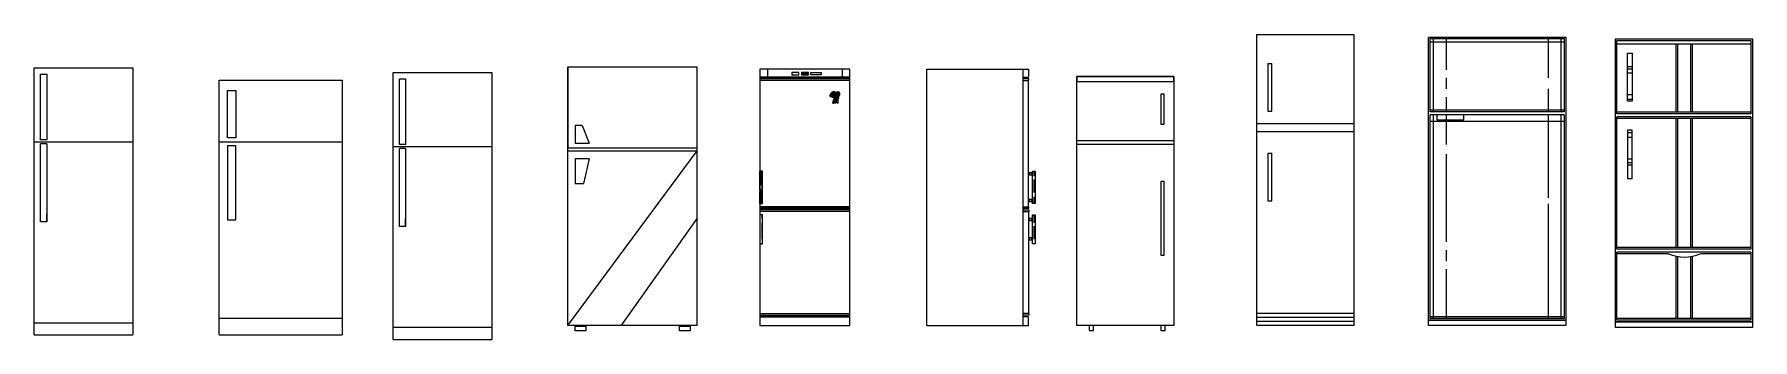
# Model space of a CAD drawing. Header units: millimetres. Extents: x 802 to 11587, y 857 to 9680.
# Drawn here: x 900 to 11544, y 3144 to 5030 of the extents above; entities that cross this region are included whole.
import ezdxf

# ---------------------------------------------------------------- set-up
doc = ezdxf.new("R2010")
doc.units = ezdxf.units.MM
pattern_1 = [(90, (61600.944, 8855.15), (20, 44), [300, -40, 100, -20]), (90, (61610.944, 8881.75), (26.6, -20), [60, -6.6, 120, -15]), (90, (61617.944, 8865.15), (13.4, 104), [160, -28, 80, -20])]
pattern_2 = [(45, (-48390.92, 8855.15), (-3.5355339, 3.5355339), [])]

msp = doc.modelspace()

# ---------------------------------------------------------------- hatches: boundary and pattern name
h = msp.add_hatch()
h.set_pattern_fill('ANSI31', color=0, scale=40, style=0)
h.set_pattern_definition(pattern_2)
h.paths.add_polyline_path([(5652, 4794), (5652, 4780), (5695, 4780), (5695, 4794)])
h = msp.add_hatch()
h.set_pattern_fill('ANSI31', color=0, scale=40, style=0)
h.set_pattern_definition(pattern_2)
h.paths.add_polyline_path([(5951, 4755), (5951, 4765), (5395, 4765), (5395, 4755)])
h = msp.add_hatch()
h.set_pattern_fill('ANSI31', color=0, scale=50, style=0)
h.set_pattern_definition([(45, (-48390.92, 8855.15), (-4.4194174, 4.4194174), [])])
h.paths.add_polyline_path([(5881, 4648), (5886, 4651), (5890, 4657), (5890, 4666), (5885, 4673), (5878, 4676), (5867, 4674), (5864, 4670), (5859, 4674), (5853, 4677), (5842, 4672), (5837, 4666), (5830, 4659), (5828, 4653), (5830, 4647), (5839, 4645), (5850, 4640), (5852, 4632), (5848, 4622), (5847, 4614), (5845, 4609), (5847, 4606), (5853, 4606), (5854, 4607), (5853, 4613), (5856, 4616), (5857, 4618), (5859, 4617), (5859, 4609), (5860, 4607), (5867, 4607), (5868, 4608), (5868, 4613), (5868, 4621), (5868, 4624), (5871, 4622), (5871, 4616), (5873, 4610), (5873, 4607), (5878, 4606), (5879, 4608), (5879, 4619), (5879, 4634), (5883, 4637), (5884, 4644)])
at = {"linetype": 'ByBlock'}
h = msp.add_hatch(dxfattribs=at)
h.set_pattern_fill('AR-RROOF', color=0, scale=25, angle=90, style=0)
h.set_pattern_definition([(90, (-48390.92, 8855.15), (-25, 55), [375, -50, 125, -25]), (90, (-48403.42, 8888.4), (-33.25, -25), [75, -8.25, 150, -18.75]), (90, (-48412.17, 8867.65), (-16.75, 130), [200, -35, 100, -25])])
h.paths.add_polyline_path([(5395, 3985), (5410, 3985), (5410, 4185), (5395, 4185)])
h = msp.add_hatch(dxfattribs=at)
h.set_pattern_fill('AR-RROOF', color=0, scale=20, angle=90, style=0)
h.set_pattern_definition(pattern_1)
h.paths.add_polyline_path([(7084, 3985), (7099, 3985), (7099, 4185), (7084, 4185)])
h.paths.add_polyline_path([(7059, 4175), (7059, 4160), (7084, 4160), (7084, 4175)])
h.paths.add_polyline_path([(7084, 4010), (7059, 4010), (7059, 3995), (7084, 3995)])
h = msp.add_hatch()
h.set_pattern_fill('ANSI31', color=0, scale=40, style=0)
h.set_pattern_definition(pattern_2)
h.paths.add_polyline_path([(5951, 3945), (5951, 3955), (5395, 3955), (5395, 3945)])
h = msp.add_hatch(dxfattribs=at)
h.set_pattern_fill('AR-RROOF', color=0, scale=25, angle=90, style=0)
h.set_pattern_definition([(90, (73785.856, -17613.07), (-25, 55), [375, -50, 125, -25]), (90, (73773.356, -17579.82), (-33.25, -25), [75, -8.25, 150, -18.75]), (90, (73764.606, -17600.57), (-16.75, 130), [200, -35, 100, -25])])
h.paths.add_polyline_path([(5395, 3735), (5410, 3735), (5410, 3915), (5395, 3915)])
h = msp.add_hatch(dxfattribs=at)
h.set_pattern_fill('AR-RROOF', color=0, scale=20, angle=90, style=0)
h.set_pattern_definition(pattern_1)
h.paths.add_polyline_path([(7084, 3735), (7099, 3735), (7099, 3915), (7084, 3915)])
h.paths.add_polyline_path([(7059, 3892), (7059, 3877), (7084, 3877), (7084, 3892)])
h.paths.add_polyline_path([(7059, 3773), (7059, 3758), (7084, 3758), (7084, 3773)])
h = msp.add_hatch()
h.set_pattern_fill('ANSI31', color=0, scale=40, style=0)
h.set_pattern_definition(pattern_2)
h.paths.add_polyline_path([(5951, 3285), (5951, 3295), (5395, 3295), (5395, 3285)])

# ---------------------------------------------------------------- linework, layer by layer
at = {"color": 0, "lineweight": -3}
for p, q in [((8473, 3230), (8473, 5030)), ((8473, 5030), (9073, 5030)), ((8473, 5030), (9073, 5030)), ((9073, 5030), (9073, 3230)), ((8541, 4851), (8541, 4556)), ((8541, 4851), (8565, 4851)), ((8565, 4556), (8565, 4851)), ((8473, 4480), (9073, 4480)), ((8541, 4556), (8565, 4556)), ((8473, 4430), (9073, 4430)), ((8541, 4297), (8541, 4002)), ((8541, 4297), (8565, 4297)), ((8565, 4002), (8565, 4297)), ((8541, 4002), (8565, 4002)), ((9073, 3305), (8473, 3305)), ((9073, 3280), (8473, 3280)), ((9073, 3255), (8473, 3255)), ((9073, 3230), (8473, 3230))]:
    msp.add_line(p, q, dxfattribs=at)
at = {"color": 0, "lineweight": 0}
for p, q in [((9547, 5004), (10377, 5004)), ((9547, 4551), (9547, 5004)), ((9567, 4551), (9567, 5004)), ((9647, 4812), (9647, 5004)), ((10277, 5004), (10277, 4761)), ((10357, 5004), (10357, 4551)), ((10377, 5004), (10377, 4551)), ((9547, 4984), (10377, 4984)), ((10704, 4993), (11534, 4993)), ((10704, 4540), (10704, 4993)), ((10704, 4973), (11534, 4973)), ((11069, 4973), (11069, 4550)), ((11079, 4973), (11079, 4550)), ((11159, 4973), (11159, 4550)), ((11169, 4973), (11169, 4550)), ((11534, 4993), (11534, 4540)), ((10769, 4832), (10799, 4832)), ((10769, 4817), (10799, 4817)), ((10769, 4792), (10799, 4792)), ((9647, 4693), (9647, 4761)), ((10277, 4693), (10277, 4551)), ((9647, 4551), (9647, 4642)), ((10769, 4659), (10799, 4659)), ((10769, 4630), (10799, 4630)), ((10377, 4561), (9547, 4561)), ((10377, 4551), (9547, 4551)), ((10377, 4532), (9547, 4532)), ((9547, 3274), (9547, 4532)), ((10377, 4492), (9547, 4492)), ((9567, 3274), (9567, 4532)), ((9647, 4350), (9647, 4532)), ((10277, 4532), (10277, 4019)), ((10357, 4532), (10357, 3274)), ((10377, 4532), (10377, 3274)), ((11534, 4550), (10704, 4550)), ((11534, 4540), (10704, 4540)), ((11534, 4520), (10704, 4520)), ((10704, 3702), (10704, 4520)), ((11534, 4510), (10704, 4510)), ((11069, 4510), (11069, 3712)), ((11079, 4510), (11079, 3712)), ((11159, 4510), (11159, 3712)), ((11169, 4510), (11169, 3712)), ((11534, 4520), (11534, 3702)), ((10769, 4424), (10799, 4424)), ((10769, 4395), (10799, 4395)), ((9647, 3748), (9647, 4289)), ((10769, 4262), (10799, 4262)), ((10769, 4238), (10799, 4238)), ((10769, 4223), (10799, 4223)), ((10277, 3982), (10277, 3274)), ((9647, 3629), (9647, 3696)), ((11534, 3712), (10704, 3712)), ((11534, 3702), (10704, 3702)), ((11534, 3683), (10704, 3683)), ((10704, 3263), (10704, 3683)), ((11024, 3673), (10704, 3673)), ((11069, 3659), (11069, 3273)), ((11079, 3659), (11079, 3273)), ((11159, 3658), (11159, 3273)), ((11169, 3658), (11169, 3273)), ((11534, 3673), (11221, 3673)), ((11534, 3683), (11534, 3263)), ((9647, 3274), (9647, 3578)), ((10377, 3284), (9547, 3284)), ((10377, 3274), (9547, 3274)), ((11534, 3273), (10704, 3273)), ((11534, 3263), (10704, 3263))]:
    msp.add_line(p, q, dxfattribs=at)
at = {"color": 0, "linetype": 'ByBlock'}
for p, q in [((900, 4823), (1510, 4823)), ((900, 3172), (900, 4823)), ((1510, 4823), (1510, 3172)), ((3124, 4795), (3734, 4795)), ((3124, 3144), (3124, 4795)), ((3734, 4795), (3734, 3144)), ((5442, 4815), (5442, 4765)), ((5904, 4815), (5904, 4765)), ((939, 4379), (939, 4785)), ((939, 4785), (977, 4785)), ((977, 4785), (977, 4379)), ((2046, 4747), (2808, 4747)), ((2046, 3172), (2046, 4747)), ((2097, 4391), (2097, 4683)), ((2097, 4683), (2148, 4683)), ((2148, 4683), (2148, 4391)), ((2808, 4747), (2808, 3172)), ((3162, 4350), (3162, 4756)), ((3162, 4756), (3200, 4756)), ((3200, 4756), (3200, 4350)), ((5951, 4765), (5395, 4765)), ((5951, 4755), (5395, 4755)), ((5951, 4745), (5395, 4745)), ((7024, 4745), (7059, 4745)), ((900, 4366), (1510, 4366)), ((977, 4379), (939, 4379)), ((2046, 4366), (2808, 4366)), ((2148, 4391), (2097, 4391)), ((977, 4353), (939, 4353)), ((939, 3871), (939, 4353)), ((977, 4353), (977, 3871)), ((2097, 4341), (2097, 3883)), ((2148, 4341), (2097, 4341)), ((2148, 3883), (2148, 4341)), ((3124, 4337), (3734, 4337)), ((3200, 4350), (3162, 4350)), ((3200, 4325), (3162, 4325)), ((3162, 3842), (3162, 4325)), ((3200, 4325), (3200, 3842)), ((7084, 4175), (7059, 4175)), ((7084, 4160), (7059, 4160)), ((5951, 3965), (5395, 3965)), ((5951, 3955), (5395, 3955)), ((5951, 3945), (5395, 3945)), ((7024, 3965), (7059, 3965)), ((7084, 4010), (7059, 4010)), ((7084, 3995), (7059, 3995)), ((977, 3871), (939, 3871)), ((977, 3871), (977, 3921)), ((2097, 3883), (2148, 3883)), ((3200, 3842), (3162, 3842)), ((3200, 3842), (3200, 3893)), ((5951, 3935), (5395, 3935)), ((7024, 3935), (7059, 3935)), ((7084, 3892), (7059, 3892)), ((7084, 3877), (7059, 3877)), ((7084, 3773), (7059, 3773)), ((7084, 3758), (7059, 3758)), ((5395, 3305), (5951, 3305)), ((7059, 3305), (7024, 3305)), ((900, 3248), (1510, 3248)), ((2808, 3274), (2046, 3274)), ((3124, 3220), (3734, 3220)), ((5395, 3295), (5951, 3295)), ((5395, 3285), (5951, 3285))]:
    msp.add_line(p, q, dxfattribs=at)
at = {"color": 0}
for p, q in [((4205, 4830), (4205, 4330)), ((4205, 3230), (4205, 4830)), ((4205, 4830), (5005, 4830)), ((5005, 4830), (5005, 3230)), ((5395, 4815), (5395, 3230)), ((5951, 4815), (5395, 4815)), ((5951, 3230), (5951, 4815)), ((6429, 3230), (6429, 4815)), ((6429, 4815), (7055, 4815)), ((7024, 4815), (7024, 3230)), ((4250, 4468), (4250, 4357)), ((4294, 4468), (4250, 4468)), ((4294, 4468), (4338, 4357)), ((4205, 4330), (5007, 4330)), ((4205, 3230), (5007, 4310)), ((4205, 4310), (5007, 4310)), ((4250, 4357), (4338, 4357)), ((4250, 4262), (4250, 4108)), ((4338, 4262), (4250, 4262)), ((4338, 4262), (4302, 4108)), ((4250, 4108), (4302, 4108)), ((5007, 3895), (4537, 3234)), ((5005, 3230), (4205, 3230)), ((5395, 3230), (5951, 3230)), ((7434, 3230), (7434, 3199)), ((7434, 3199), (7461, 3199)), ((7461, 3199), (7461, 3230)), ((7878, 3230), (7878, 3199)), ((7878, 3199), (7905, 3199)), ((7905, 3199), (7905, 3230)), ((900, 3172), (1510, 3172)), ((2046, 3172), (2808, 3172)), ((3124, 3144), (3734, 3144))]:
    msp.add_line(p, q, dxfattribs=at)
at = {"color": 0, "linetype": 'Continuous'}
for p, q in [((7359, 3230), (7359, 4770)), ((7959, 4770), (7359, 4770)), ((7359, 4770), (7959, 4770)), ((7359, 4770), (7359, 4740)), ((7359, 4740), (7959, 4740)), ((7959, 4770), (7959, 3230)), ((7959, 4740), (7959, 4770)), ((7879, 4660), (7879, 4475)), ((7899, 4660), (7879, 4660)), ((7899, 4475), (7899, 4660)), ((7879, 4475), (7899, 4475)), ((7359, 4375), (7959, 4375)), ((7359, 4350), (7359, 4375)), ((7959, 4375), (7959, 4350)), ((7959, 4350), (7359, 4350)), ((7879, 4120), (7879, 3665)), ((7899, 4120), (7879, 4120)), ((7899, 3665), (7899, 4120)), ((7879, 3665), (7899, 3665)), ((7959, 3230), (7359, 3230))]:
    msp.add_line(p, q, dxfattribs=at)
at = {"color": 0, "lineweight": 0}
for points in [[(9537, 3264), (9537, 5014), (10387, 5014), (10387, 3264), (9537, 3264)], [(10694, 3253), (10694, 5003), (11544, 5003), (11544, 3253), (10694, 3253)], [(9753, 4532), (9753, 4501), (9590, 4501), (9590, 4532)]]:
    msp.add_lwpolyline(points, dxfattribs=at)
for points in [[(10769, 4915), (10799, 4915), (10799, 4617), (10769, 4617)], [(10769, 4140), (10799, 4140), (10799, 4438), (10769, 4438)], [(9537, 3264), (10387, 3264), (10387, 3230), (9537, 3230)], [(10694, 3253), (11544, 3253), (11544, 3219), (10694, 3219)]]:
    msp.add_lwpolyline(points, close=True, dxfattribs=at)
at = {"color": 0, "linetype": 'ByBlock'}
for points in [[(5593, 4780), (5636, 4780), (5636, 4794), (5593, 4794)], [(5652, 4780), (5695, 4780), (5695, 4794), (5652, 4794)], [(5774, 4780), (5711, 4780), (5711, 4794), (5774, 4794)], [(5395, 3985), (5410, 3985), (5410, 4185), (5395, 4185)], [(7099, 3985), (7084, 3985), (7084, 4185), (7099, 4185)], [(5395, 3735), (5410, 3735), (5410, 3915), (5395, 3915)], [(7099, 3735), (7084, 3735), (7084, 3915), (7099, 3915)]]:
    msp.add_lwpolyline(points, close=True, dxfattribs=at)
msp.add_lwpolyline([(7024, 4765), (7059, 4765, 0.088974), (7060, 4811)], format="xyb", dxfattribs=at)
for points in [[(7024, 3955), (7060, 3955), (7060, 3965), (7059, 3965), (7059, 4745), (7060, 4745), (7060, 4755), (7024, 4755)], [(5879, 4608), (5879, 4619), (5879, 4634), (5883, 4637), (5884, 4644), (5881, 4648), (5886, 4651), (5890, 4657), (5890, 4666), (5885, 4673), (5878, 4676), (5867, 4674), (5864, 4670), (5859, 4674), (5853, 4677), (5842, 4672), (5837, 4666), (5830, 4659), (5828, 4653), (5830, 4647), (5839, 4645), (5850, 4640), (5852, 4632), (5848, 4622), (5847, 4614), (5845, 4609), (5847, 4606), (5853, 4606), (5854, 4607), (5853, 4613), (5856, 4616), (5857, 4618), (5859, 4617), (5859, 4609), (5860, 4607), (5867, 4607), (5868, 4608), (5868, 4613), (5868, 4621), (5868, 4624), (5871, 4622), (5871, 4616), (5873, 4610), (5873, 4607), (5878, 4606), (5879, 4608)], [(7024, 3945), (7060, 3945), (7060, 3935), (7059, 3935), (7059, 3305), (7060, 3305), (7060, 3295), (7024, 3295)]]:
    msp.add_lwpolyline(points, dxfattribs=at)
at = {"color": 0}
for points in [[(4250, 3226), (4316, 3226), (4316, 3197), (4250, 3197)], [(4897, 3226), (4963, 3226), (4963, 3197), (4897, 3197)]]:
    msp.add_lwpolyline(points, close=True, dxfattribs=at)
msp.add_lwpolyline([(6429, 3230), (7059, 3230), (7059, 3285), (7024, 3285)], dxfattribs=at)
at = {"color": 0, "linetype": 'ByBlock'}
msp.add_arc((7055, 4810), 5, 9.227, 90, dxfattribs=at)
at = {"color": 0, "lineweight": 0}
msp.add_arc((11122, 3918), 264, 248.2225, 291.7775, dxfattribs=at)

doc.saveas('drawing.dxf')
